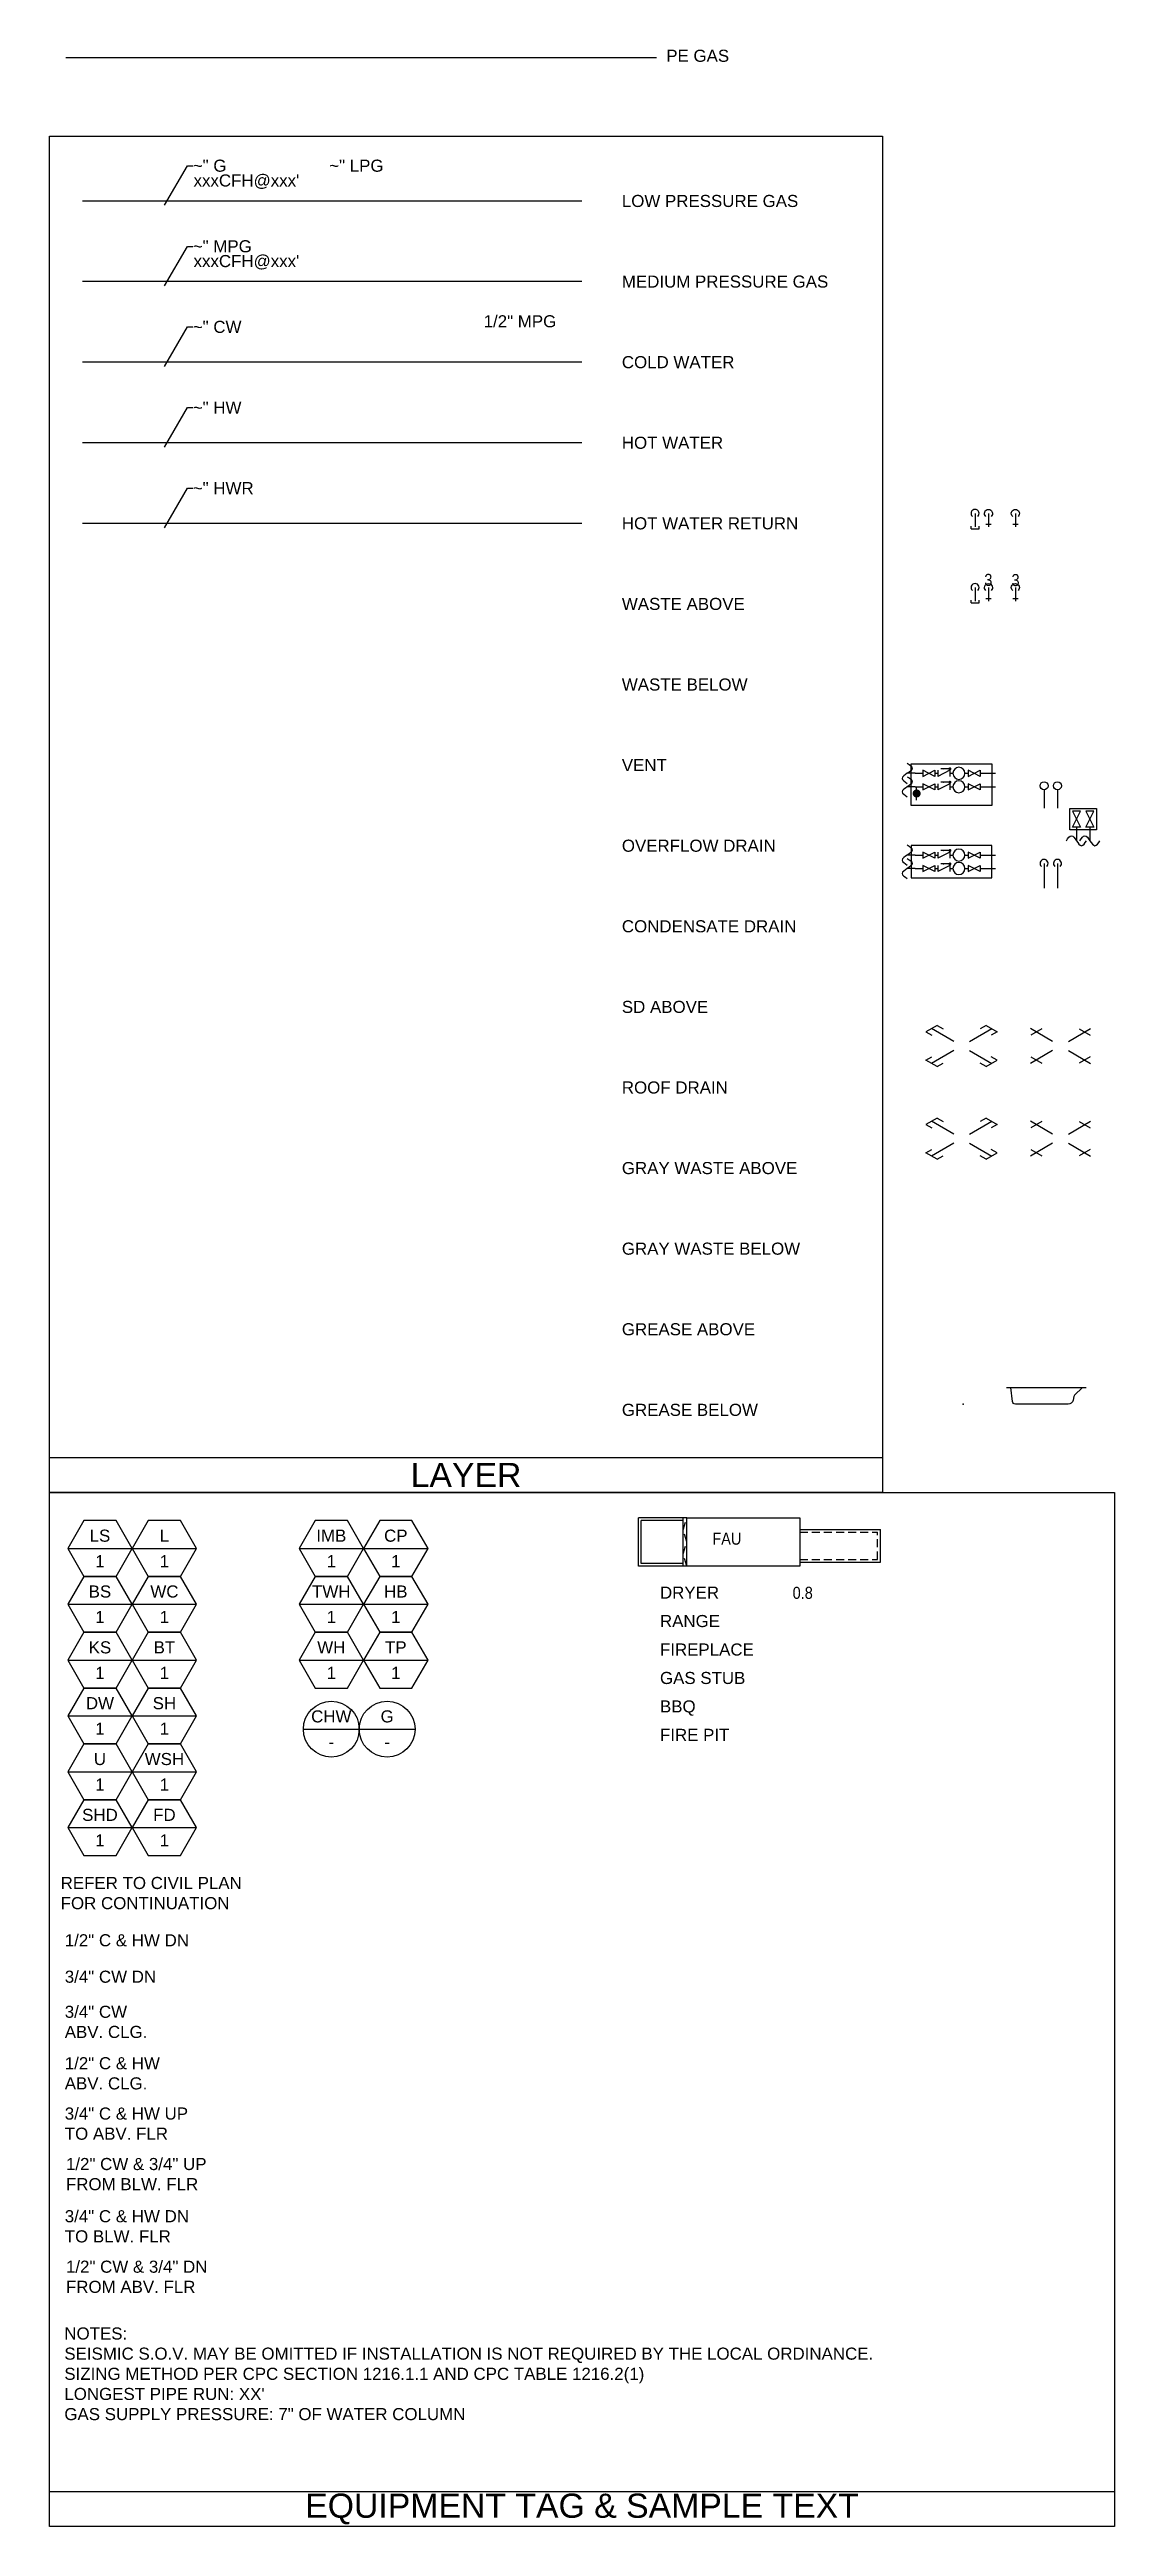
# Model space of a CAD drawing. Extents: x -1929 to 2514, y -3133 to 5867.
# Drawn here: x -1929 to -1533, y -98 to 824 of the extents above; entities that cross this region are included whole.
import ezdxf
from ezdxf.enums import TextEntityAlignment as Align

# ---------------------------------------------------------------- set-up
doc = ezdxf.new("R2010")
doc.units = 0
doc.header["$LTSCALE"] = 24
doc.header["$MEASUREMENT"] = 0
doc.linetypes.add('HIDDEN2', pattern=[0.1875, 0.125, -0.0625])
doc.layers.get('0').update_dxf_attribs({"color": 8})
doc.layers.add('cloud_cw', color=190, linetype='Continuous', plot=False)
doc.layers.add('GEC_VIEWPORT', color=7, linetype='Continuous', plot=False)
for name, color, linetype in [('GEC_BORDER', 2, 'Continuous'), ('PLUM-4TEXT', 2, 'Continuous'), ('PLUM-BLOCK', 13, 'Continuous'), ('PLUM-CW', 3, 'Cold_Water_Flow'), ('PLUM-DIM', 1, 'Continuous'), ('PLUM-DIM-CW-TEXT', 2, 'Continuous'), ('PLUM-DIM-GAS', 1, 'Continuous'), ('PLUM-DIM-GAS-TEXT', 2, 'Continuous'), ('PLUM-EQUIP', 5, 'Continuous'), ('PLUM-GAS_LP', 151, 'Gas_LP'), ('PLUM-GAS_MP', 151, 'Gas_MP'), ('PLUM-GAS_PE', 151, 'Gas_PE'), ('PLUM-HW', 2, 'Hot_Water_Flow'), ('PLUM-HW_RETURN', 7, 'Hot_Water_Return_Flow'), ('PLUM-WASTE_ABOVE', 4, 'Plum-Waste_Above')]:
    doc.layers.add(name, color=color, linetype=linetype)
doc.layers.get('0').freeze()
doc.layers.get('PLUM-WASTE_ABOVE').off()
doc.styles.add('A2', font='arial.ttf', dxfattribs={"height": 4.5})
doc.styles.add('ARC-TEXT', font='arial.ttf', dxfattribs={"width": 0.86, "height": 4.5})
doc.styles.get("Standard").update_dxf_attribs({"font": 'arial.ttf'})
doc.linetypes.add('Cold_Water_Flow', pattern='A,0.875,-0.125,0,-0.125,0.875,-0.125,["CW",Standard,S=0.1,R=0,X=-0.12585,Y=-0.05],-0.1,0.875,[1,GEC_FlowArrow.shx,S=0.0625,R=0,X=0,Y=0],0.5', length=3.6)
doc.linetypes.add('Gas_LP', pattern='A,3.2,-0.25,["G",Standard,S=0.1,R=0,X=-0.12585,Y=-0.05],-0.065', length=3.515)
doc.linetypes.add('Gas_MP', pattern='A,3,-0.25,["MPG",Standard,S=0.1,R=0,X=-0.125,Y=-0.05],-0.2665', length=3.5165)
doc.linetypes.add('Gas_PE', pattern='A,3,-0.25,["PE",Standard,S=0.1,R=0,X=-0.125,Y=-0.05],-0.2665', length=3.5165)
doc.linetypes.add('Hot_Water_Flow', pattern='A,0.8125,-0.125,0,-0.125,0,-0.125,0.875,-0.125,["HW",Standard,S=0.1,R=0,X=-0.12585,Y=-0.05],-0.1,0.875,[1,GEC_FlowArrow.shx,S=0.0625,R=0,X=0,Y=0],0.5', length=3.6625)
doc.linetypes.add('Hot_Water_Return_Flow', pattern='A,0.75,-0.125,0,-0.125,0,-0.125,0,-0.125,0.875,["HWR",Standard,S=0.1,R=0,X=-0.12585,Y=-0.05],0.875,[1,GEC_FlowArrow.shx,S=0.0625,R=0,X=0,Y=0],0.5', length=3.5)
doc.linetypes.add('Plum-Waste_Above', pattern='A,1,[1,GEC_FlowArrow.shx,S=0.09375,R=0,X=0,Y=0],1', length=2)
doc.dimstyles.new('Standard2', dxfattribs={"dimscale": 24, "dimtxt": 0.18, "dimasz": 0.25, "dimexe": 0.18, "dimexo": 0.0625, "dimgap": 0.09, "dimtad": 0, "dimtih": 1, "dimtoh": 1, "dimdec": 4, "dimzin": 0, "dimdsep": 46, "dimlunit": 4, "dimtxsty": 'Standard', "dimcen": 0.089844, "dimadec": 0, "dimazin": 0, "dimtfac": 1, "dimtdec": 4, "dimtofl": 0, "dimtmove": 0, "dimatfit": 3, "dimldrblk": 'loop', "dimfxl": 1, "dimfrac": 2, "dimtolj": 1, "dimtzin": 0, "dimarcsym": 0})

msp = doc.modelspace()

# ---------------------------------------------------------------- texts
at = {"layer": 'cloud_cw', "color": 151, "char_height": 4.5, "width": 88.8578, "attachment_point": 4, "style": 'A2'}
for insert in [(-1875.66, 775.24), (-1875.66, 745.24)]:
    msp.add_mtext("xxxCFH@xxx'", dxfattribs=dict(at, insert=insert))
at = {"layer": 'cloud_cw', "insert": (-1652.68, 252.19), "char_height": 4.5, "attachment_point": 1, "style": 'ARC-TEXT'}
msp.add_mtext_dynamic_manual_height_columns('0.8', width=10.5094, gutter_width=22.5, heights=[0], dxfattribs=at)
at = {"layer": 'PLUM-4TEXT', "char_height": 4.5, "attachment_point": 1}
for s, width, insert, style in [('PE GAS', 98.8866, (-1699.72, 824.36), 'A2'), ('LOW PRESSURE GAS', 98.8866, (-1716.25, 770.31), 'A2'), ('MEDIUM PRESSURE GAS', 98.8866, (-1716.25, 740.31), 'A2'), ('COLD WATER', 98.8866, (-1716.25, 710.31), 'A2'), ('HOT WATER', 98.8866, (-1716.25, 680.31), 'A2'), ('HOT WATER RETURN', 98.8866, (-1716.25, 650.31), 'A2'), ('WASTE ABOVE', 98.8866, (-1716.25, 620.31), 'A2'), ('WASTE BELOW', 98.8866, (-1716.25, 590.31), 'A2'), ('VENT', 98.8866, (-1716.25, 560.31), 'A2'), ('OVERFLOW DRAIN', 98.8866, (-1716.25, 530.31), 'A2'), ('CONDENSATE DRAIN', 98.8866, (-1716.25, 500.31), 'A2'), ('SD ABOVE', 98.8866, (-1716.25, 470.31), 'A2'), ('ROOF DRAIN', 98.8866, (-1716.25, 440.31), 'A2'), ('GRAY WASTE ABOVE', 98.8866, (-1716.25, 410.31), 'A2'), ('GRAY WASTE BELOW', 98.8866, (-1716.25, 380.31), 'A2'), ('GREASE ABOVE', 98.8866, (-1716.25, 350.31), 'A2'), ('GREASE BELOW', 98.8866, (-1716.25, 320.31), 'A2'), ('FAU', 6.1291, (-1682.56, 272.36), 'ARC-TEXT')]:
    msp.add_mtext_dynamic_manual_height_columns(s, width=width, gutter_width=22.5, heights=[0], dxfattribs=dict(at, insert=insert, style=style))
at = {"layer": 'PLUM-BLOCK', "color": 2, "char_height": 9, "attachment_point": 5, "style": 'A2'}
for s, insert, width in [('LAYER', (-1774.25, 293.82), 310.0462), ('EQUIPMENT TAG & SAMPLE TEXT', (-1731.08, -91.1), 396.3759)]:
    msp.add_mtext(s, dxfattribs=dict(at, insert=insert, width=width))
at = {"layer": 'PLUM-DIM-CW-TEXT', "char_height": 4.5, "width": 88.8578, "attachment_point": 4, "style": 'A2'}
for s, insert in [('~" CW', (-1875.95, 721.16)), ('~" HW', (-1875.95, 691.16)), ('~" HWR', (-1875.95, 661.16)), ('REFER TO CIVIL PLAN \\PFOR CONTINUATION', (-1925.13, 138.15)), ('1/2" C & HW DN', (-1923.6, 120.58)), ('3/4" CW DN', (-1923.6, 107.02)), ('3/4" CW\\PABV. CLG.', (-1923.6, 90.21)), ('1/2" C & HW\\PABV. CLG.', (-1923.6, 71.06)), ('3/4" C & HW UP\\PTO ABV. FLR', (-1923.6, 52.33)), ('1/2" CW & 3/4" UP\\PFROM BLW. FLR', (-1923.16, 33.54)), ('3/4" C & HW DN\\PTO BLW. FLR', (-1923.6, 14.11)), ('1/2" CW & 3/4" DN\\PFROM ABV. FLR', (-1923.16, -4.68))]:
    msp.add_mtext(s, dxfattribs=dict(at, insert=insert))
at = {"layer": 'PLUM-DIM-GAS-TEXT', "char_height": 4.5, "style": 'A2'}
for s, insert, width, attachment_point in [('~" G', (-1875.95, 781.16), 88.8578, 4), ('~" LPG', (-1825.18, 781.16), 88.8578, 4), ('~" MPG', (-1875.95, 751.16), 88.8578, 4), ('1/2" MPG', (-1767.7, 723.24), 40, 4), ('DRYER', (-1702.06, 252.28), 52.4717, 1), ('RANGE', (-1702.06, 241.69), 52.4717, 1), ('FIREPLACE', (-1702.06, 231.09), 52.4717, 1), ('GAS STUB', (-1702.06, 220.5), 52.4717, 1), ('BBQ', (-1702.06, 209.91), 52.4717, 1), ('FIRE PIT', (-1702.06, 199.32), 52.4717, 1), ('NOTES:\\PSEISMIC S.O.V. MAY BE OMITTED IF INSTALLATION IS NOT REQUIRED BY THE LOCAL ORDINANCE.\\PSIZING METHOD PER CPC SECTION 1216.1.1 AND CPC TABLE 1216.2(1)\\PLONGEST PIPE RUN: XX\'\\PGAS SUPPLY PRESSURE: 7" OF WATER COLUMN', (-1923.76, -40.8), 400.4561, 4)]:
    msp.add_mtext(s, dxfattribs=dict(at, insert=insert, width=width, attachment_point=attachment_point))

# ---------------------------------------------------------------- blocks, each defined once
blk = doc.blocks.new('loop')
at = {"color": 0}
blk.add_lwpolyline([(-1, 0), (0, 0, -1)], format="xyb", dxfattribs=at)
blk.add_arc((-0.4, 0.15), 0.422, 182.4039, 339.5888, dxfattribs=at)
blk = doc.blocks.new('*U77')
at = {"linetype": 'Continuous'}
blk.add_arc((0, 0), 1.5, 131.81031, 48.18969, dxfattribs=at)
blk = doc.blocks.new('*U66')
at = {"linetype": 'Continuous'}
for p, q in [((-1, 4), (1, 4)), ((0, 0), (0, 5))]:
    blk.add_line(p, q, dxfattribs=at)
blk = doc.blocks.new('*U28')
at = {"linetype": 'Continuous'}
blk.add_arc((0, 0), 1.5, 41.81031, 318.18969, dxfattribs=at)
blk = doc.blocks.new('*U21')
at = {"linetype": 'Continuous'}
for p, q in [((0, 0), (5, 0)), ((5.67, 1.5), (4.67, 1.5)), ((5.67, -1.5), (5.67, 1.5)), ((5.67, -1.5), (4.67, -1.5))]:
    blk.add_line(p, q, dxfattribs=at)
blk = doc.blocks.new('*U91')
at = {"layer": 'PLUM-CW', "xscale": -1, "rotation": 180}
for name in ['*U77', '*U66']:
    blk.add_blockref(name, (5, 0), dxfattribs=at)
at = {"layer": 'PLUM-GAS_LP', "rotation": 269.9999999999999}
for name in ['*U28', '*U21']:
    blk.add_blockref(name, (-10, 0), dxfattribs=at)
at = {"layer": 'PLUM-HW', "xscale": -1, "rotation": 180}
for name in ['*U77', '*U66']:
    blk.add_blockref(name, (-5, 0), dxfattribs=at)
at = {"layer": 'cloud_cw', "color": 2, "insert": (-6.54, 5.11), "char_height": 4.5, "attachment_point": 1, "style": 'ARC-TEXT'}
blk.add_mtext_dynamic_manual_height_columns('3', width=10.5094, gutter_width=22.5, heights=[0], dxfattribs=at)
at = {"layer": 'cloud_cw', "color": 3, "insert": (3.57, 5.05), "char_height": 4.5, "attachment_point": 1, "style": 'ARC-TEXT'}
blk.add_mtext_dynamic_manual_height_columns('3', width=10.5094, gutter_width=22.5, heights=[0], dxfattribs=at)
blk = doc.blocks.new('*U90')
at = {"layer": 'PLUM-CW', "xscale": -1, "rotation": 180}
for name in ['*U77', '*U66']:
    blk.add_blockref(name, (5, 0), dxfattribs=at)
at = {"layer": 'PLUM-GAS_LP'}
for name, rotation in [('*U28', 270), ('*U21', 269.9999999999999)]:
    blk.add_blockref(name, (-10, 0), dxfattribs=dict(at, rotation=rotation))
at = {"layer": 'PLUM-HW', "xscale": -1, "rotation": 180}
for name in ['*U77', '*U66']:
    blk.add_blockref(name, (-5, 0), dxfattribs=at)
blk = doc.blocks.new('*U68')
at = {"linetype": 'Continuous'}
blk.add_circle((0, 0), 1.5, dxfattribs=at)
blk = doc.blocks.new('*U100')
at = {"layer": 'PLUM-CW'}
blk.add_lwpolyline([(5, -1.5), (5, -8.27)], dxfattribs=at)
at = {"layer": 'PLUM-HW'}
blk.add_lwpolyline([(0, -1.5), (0, -8.27)], dxfattribs=at)
at = {"layer": 'PLUM-CW'}
blk.add_blockref('*U68', (5, 0), dxfattribs=at)
at = {"layer": 'PLUM-HW'}
blk.add_blockref('*U68', (0, 0), dxfattribs=at)
blk = doc.blocks.new('*U94')
at = {"linetype": 'Continuous'}
blk.add_spline([(3.75, 0), (1.87, -1.88), (0, 0), (-1.88, 1.87), (-3.75, 0)], degree=3, dxfattribs=at)
blk = doc.blocks.new('PLBG_Water Submeter')
for p, q in [((3.75, 0), (0, 0)), ((11.25, 0), (9.75, 0)), ((18.75, 0), (17.25, 0)), ((26.25, 0), (24.75, 0)), ((36, 0), (32.25, 0))]:
    blk.add_line(p, q)
at = {"linetype": 'ByBlock'}
for p, q in [((9.75, -1.5), (3.75, 1.5)), ((3.75, -1.5), (9.75, 1.5)), ((3.75, 1.5), (3.75, -1.5)), ((9.75, 1.5), (9.75, -1.5)), ((18.75, 2.25), (23.25, 2.25)), ((18.75, 1.5), (24.75, -1.5)), ((18.75, 1.5), (18.75, -1.5)), ((24.75, 1.5), (24.75, -1.5)), ((32.25, -1.5), (26.25, 1.5)), ((26.25, -1.5), (32.25, 1.5)), ((26.25, 1.5), (26.25, -1.5)), ((32.25, 1.5), (32.25, -1.5))]:
    blk.add_line(p, q, dxfattribs=at)
at = {"linetype": 'ByBlock', "const_width": 0.75}
blk.add_lwpolyline([(18.375, 2.25, 1), (19.125, 2.25, 1)], format="xyb", close=True, dxfattribs=at)
at = {"color": 5}
blk.add_circle((14.25, 0), 3, dxfattribs=at)
at = {"linetype": 'ByBlock'}
blk.add_solid([(23.25, 2.25), (21.75, 2.625), (21.75, 1.875)], dxfattribs=at)
blk = doc.blocks.new('*U102')
at = {"layer": 'PLUM-CW'}
for points in [[(-19.83, 14), (-22.83, 14)], [(7.07, 14), (10.07, 14)]]:
    blk.add_lwpolyline(points, dxfattribs=at)
at = {"layer": 'PLUM-CW', "color": 1}
blk.add_lwpolyline([(8.62, 17.5), (8.62, 2), (-21.38, 2), (-21.38, 17.5)], close=True, dxfattribs=at)
at = {"layer": 'PLUM-HW'}
for points in [[(-19.83, 9), (-22.83, 9)], [(7.07, 9), (10.07, 9)]]:
    blk.add_lwpolyline(points, dxfattribs=at)
at = {"layer": 'PLUM-HW_RETURN'}
blk.add_line((-19.33, 4), (-19.33, 9), dxfattribs=at)
at = {"layer": 'PLUM-HW_RETURN', "const_width": 1.5}
blk.add_lwpolyline([(-18.58, 6.5, 1), (-20.08, 6.5, 1)], format="xyb", close=True, dxfattribs=at)
at = {"layer": 'PLUM-CW', "rotation": 90.00000000000024}
blk.add_blockref('*U94', (-22.83, 14), dxfattribs=at)
at = {"layer": 'PLUM-CW', "xscale": -0.7472278021682934, "yscale": 0.7472278021682934, "zscale": 0.7472278021682934}
blk.add_blockref('PLBG_Water Submeter', (7.07, 14), dxfattribs=at)
at = {"layer": 'PLUM-HW', "rotation": 90.00000000000024}
blk.add_blockref('*U94', (-22.83, 9), dxfattribs=at)
at = {"layer": 'PLUM-HW', "xscale": -0.7472278021682934, "yscale": 0.7472278021682934, "zscale": 0.7472278021682934}
blk.add_blockref('PLBG_Water Submeter', (7.07, 9), dxfattribs=at)
blk = doc.blocks.new('*U69')
at = {"linetype": 'Continuous'}
blk.add_arc((0, 0), 1.5, 311.81031, 228.18969, dxfattribs=at)
blk = doc.blocks.new('*U101')
at = {"layer": 'PLUM-CW'}
blk.add_lwpolyline([(5, 0), (5, -9.19)], dxfattribs=at)
at = {"layer": 'PLUM-HW'}
blk.add_lwpolyline([(0, 0), (0, -9.19)], dxfattribs=at)
at = {"layer": 'PLUM-CW'}
blk.add_blockref('*U69', (5, 0), dxfattribs=at)
at = {"layer": 'PLUM-HW'}
blk.add_blockref('*U69', (0, 0), dxfattribs=at)
blk = doc.blocks.new('*U114')
for p, q in [((0, 0), (8.26, 4.77)), ((3.98, 4.69), (8.12, 2.3))]:
    blk.add_line(p, q)
blk = doc.blocks.new('*U113')
for p, q in [((0, 0), (-8.26, -4.77)), ((-8.12, -2.3), (-3.98, -4.69))]:
    blk.add_line(p, q)
blk = doc.blocks.new('*U112')
for p, q in [((0, 0), (8.26, -4.77)), ((8.12, -2.3), (3.98, -4.69))]:
    blk.add_line(p, q)
blk = doc.blocks.new('*U111')
for p, q in [((0, 0), (-8.26, 4.77)), ((-3.98, 4.69), (-8.12, 2.3))]:
    blk.add_line(p, q)
blk = doc.blocks.new('*U232')
at = {"layer": 'GEC_VIEWPORT'}
blk.add_point((0, 0), dxfattribs=at)
at = {"layer": 'PLUM-EQUIP'}
blk.add_line((16.18, 6.17), (45.82, 6.17), dxfattribs=at)
blk.add_lwpolyline([(44.43, 6.17), (41.4, 3.35, 0.119381), (41.19, 2.89), (40.91, 1.46, -0.366418), (39.04, 0), (19.43, 0, -0.3866), (18.34, 0.99), (17.74, 6.17)], format="xyb", dxfattribs=at)
blk = doc.blocks.new('Tag-Equipment')
at = {"color": 0}
blk.add_line((-12, 0), (12, 0), dxfattribs=at)
blk.add_lwpolyline([(-12, 0), (-6, -10.39), (6, -10.39), (12, 0), (6, 10.39), (-6, 10.39)], close=True, dxfattribs=at)
at = {"color": 0, "style": 'A2'}
for tag, p in [('TAG', (0, 4.75)), ('#', (0, -4.75))]:
    blk.add_attdef(tag, text='', height=4.5, dxfattribs=at).set_placement(p, align=Align.MIDDLE_CENTER)
blk = doc.blocks.new('Tag-Riser')
at = {"color": 0, "linetype": 'ByBlock'}
blk.add_line((-10.39, 0), (10.39, 0), dxfattribs=at)
blk.add_circle((0, 0), 10.39, dxfattribs=at)
at = {"color": 0, "style": 'A2'}
for tag, p in [('TAG', (0, 4.75)), ('#', (0, -4.75))]:
    blk.add_attdef(tag, text='', height=4.5, dxfattribs=at).set_placement(p, align=Align.MIDDLE_CENTER)
blk = doc.blocks.new('*U103')
at = {"layer": 'PLUM-CW'}
for points in [[(-19.83, 14), (-22.83, 14)], [(7.07, 14), (10.07, 14)]]:
    blk.add_lwpolyline(points, dxfattribs=at)
at = {"layer": 'PLUM-CW', "color": 1}
blk.add_lwpolyline([(8.62, 5.5), (8.62, 17.5), (-21.38, 17.5), (-21.38, 5.5)], close=True, dxfattribs=at)
at = {"layer": 'PLUM-HW'}
for points in [[(-19.83, 9), (-22.83, 9)], [(7.07, 9), (10.07, 9)]]:
    blk.add_lwpolyline(points, dxfattribs=at)
at = {"layer": 'PLUM-CW', "rotation": 90.00000000000024}
blk.add_blockref('*U94', (-22.83, 14), dxfattribs=at)
at = {"layer": 'PLUM-CW', "xscale": -0.7472278021682934, "yscale": 0.7472278021682934, "zscale": 0.7472278021682934}
blk.add_blockref('PLBG_Water Submeter', (7.07, 14), dxfattribs=at)
at = {"layer": 'PLUM-HW', "rotation": 90.00000000000024}
blk.add_blockref('*U94', (-22.83, 9), dxfattribs=at)
at = {"layer": 'PLUM-HW', "xscale": -0.7472278021682934, "yscale": 0.7472278021682934, "zscale": 0.7472278021682934}
blk.add_blockref('PLBG_Water Submeter', (7.07, 9), dxfattribs=at)
blk = doc.blocks.new('*U158')
for p, q in [((-6.19, 5.96), (-10.32, 3.57)), ((0, 0), (-8.26, 4.77))]:
    blk.add_line(p, q)
for points in [[(-10.32, 3.57), (-8.12, 2.3)], [(-6.19, 5.96), (-3.98, 4.69)]]:
    blk.add_lwpolyline(points)
blk = doc.blocks.new('*U160')
for p, q in [((0, 0), (8.26, 4.77)), ((6.19, 5.96), (10.32, 3.57))]:
    blk.add_line(p, q)
for points in [[(6.19, 5.96), (3.98, 4.69)], [(10.32, 3.57), (8.12, 2.3)]]:
    blk.add_lwpolyline(points)
blk = doc.blocks.new('*U159')
for p, q in [((0, 0), (8.26, -4.77)), ((6.19, -5.96), (10.32, -3.57))]:
    blk.add_line(p, q)
for points in [[(6.19, -5.96), (3.98, -4.69)], [(10.32, -3.57), (8.12, -2.3)]]:
    blk.add_lwpolyline(points)
blk = doc.blocks.new('*U161')
for p, q in [((0, 0), (-8.26, -4.77)), ((-6.19, -5.96), (-10.32, -3.57))]:
    blk.add_line(p, q)
for points in [[(-10.32, -3.57), (-8.12, -2.3)], [(-6.19, -5.96), (-3.98, -4.69)]]:
    blk.add_lwpolyline(points)
blk = doc.blocks.new('*U220')
at = {"linetype": 'ByBlock'}
for p, q in [((-3, -1.5), (-3, 1.5)), ((-3, 1.5), (3, -1.5)), ((3, 1.5), (-3, -1.5)), ((3, -1.5), (3, 1.5))]:
    blk.add_line(p, q, dxfattribs=at)
blk = doc.blocks.new('*U221')
at = {"linetype": 'ByBlock'}
for p, q in [((-3, -1.5), (-3, 1.5)), ((-3, 1.5), (3, -1.5)), ((3, 1.5), (-3, -1.5)), ((3, -1.5), (3, 1.5))]:
    blk.add_line(p, q, dxfattribs=at)
blk = doc.blocks.new('*U74')
at = {"linetype": 'Continuous'}
blk.add_spline([(0, 3.75), (1.87, 1.87), (0, 0), (-1.88, -1.88), (0, -3.75)], degree=3, dxfattribs=at)
blk = doc.blocks.new('*U219')
at = {"layer": 'PLUM-CW', "color": 1}
blk.add_lwpolyline([(5, -4), (-5, -4), (-5, 4), (5, 4)], close=True, dxfattribs=at)
at = {"layer": 'PLUM-CW'}
blk.add_lwpolyline([(2.5, -3), (2.5, -8)], dxfattribs=at)
at = {"layer": 'PLUM-HW'}
blk.add_lwpolyline([(-2.5, -3), (-2.5, -8)], dxfattribs=at)
at = {"layer": 'PLUM-CW', "xscale": -1, "rotation": 90.00000000000384}
blk.add_blockref('*U220', (2.5, 0), dxfattribs=at)
at = {"layer": 'PLUM-CW', "rotation": 90.00000000000388}
blk.add_blockref('*U74', (2.5, -8), dxfattribs=at)
at = {"layer": 'PLUM-HW', "xscale": -1, "rotation": 90.00000000000384}
blk.add_blockref('*U221', (-2.5, 0), dxfattribs=at)
at = {"layer": 'PLUM-HW', "rotation": 90.00000000000388}
blk.add_blockref('*U74', (-2.5, -8), dxfattribs=at)
blk = doc.blocks.new('GE_FAU')
for p, q in [((0, 0), (18, 0)), ((0, -18), (0, 0)), ((18, -18), (18, 0)), ((1, -16.56), (1, -1)), ((1, -1), (17, -1)), ((17, -16.56), (17, -1)), ((0, -16.56), (18, -16.56)), ((1.46, -60), (1.46, -90)), ((13.55, -60), (13.55, -90)), ((1.46, -90), (13.55, -90))]:
    blk.add_line(p, q)
at = {"linetype": 'HIDDEN2'}
for p, q in [((0, -18), (4.5, -16.56)), ((4.5, -16.56), (9, -18)), ((9, -18), (13.5, -16.56)), ((13.5, -16.56), (18, -18)), ((2.46, -60), (2.46, -89)), ((12.55, -60), (12.55, -89)), ((2.46, -89), (12.55, -89))]:
    blk.add_line(p, q, dxfattribs=at)
blk.add_lwpolyline([(0, -60), (0, -18), (18, -18), (18, -60)], close=True)

# ---------------------------------------------------------------- linework, layer by layer
at = {"layer": 'PLUM-BLOCK'}
for points in [[(-1929.27, 792.24), (-1619.22, 792.24), (-1619.22, 287.32), (-1929.27, 287.32)], [(-1929.27, 287.32), (-1532.89, 287.32), (-1532.89, -97.6), (-1929.27, -97.6)]]:
    msp.add_lwpolyline(points, close=True, dxfattribs=at)
for points in [[(-1929.27, 300.31), (-1619.22, 300.31)], [(-1929.27, -84.61), (-1532.89, -84.61)]]:
    msp.add_lwpolyline(points, dxfattribs=at)
at = {"layer": 'PLUM-CW'}
msp.add_lwpolyline([(-1917.06, 708.17), (-1731.13, 708.17)], dxfattribs=at)
at = {"layer": 'PLUM-GAS_LP'}
msp.add_lwpolyline([(-1917.06, 768.17), (-1731.13, 768.17)], dxfattribs=at)
at = {"layer": 'PLUM-GAS_MP'}
msp.add_lwpolyline([(-1917.06, 738.17), (-1731.13, 738.17)], dxfattribs=at)
at = {"layer": 'PLUM-GAS_PE'}
msp.add_lwpolyline([(-1923.26, 821.45), (-1703.34, 821.45)], dxfattribs=at)
at = {"layer": 'PLUM-HW'}
msp.add_lwpolyline([(-1917.06, 678.17), (-1731.13, 678.17)], dxfattribs=at)
at = {"layer": 'PLUM-HW_RETURN'}
msp.add_lwpolyline([(-1917.06, 648.17), (-1731.13, 648.17)], dxfattribs=at)

# ---------------------------------------------------------------- block references
at = {"layer": 'GEC_BORDER'}
msp.add_blockref('*U219', (-1544.54, 537.92), dxfattribs=at)
at = {"layer": 'PLUM-4TEXT', "linetype": 'ByBlock'}
for p, values in [((-1910.51, 266.47), {'TAG': 'LS', '#': '1'}), ((-1886.51, 266.47), {'TAG': 'L', '#': '1'}), ((-1910.51, 245.69), {'TAG': 'BS', '#': '1'}), ((-1886.51, 245.69), {'TAG': 'WC', '#': '1'}), ((-1910.51, 224.9), {'TAG': 'KS', '#': '1'}), ((-1886.51, 224.9), {'TAG': 'BT', '#': '1'}), ((-1910.51, 204.12), {'TAG': 'DW', '#': '1'}), ((-1886.51, 204.12), {'TAG': 'SH', '#': '1'}), ((-1910.51, 183.33), {'TAG': 'U', '#': '1'}), ((-1886.51, 183.33), {'TAG': 'WSH', '#': '1'}), ((-1910.51, 162.55), {'TAG': 'SHD', '#': '1'}), ((-1886.51, 162.55), {'TAG': 'FD', '#': '1'})]:
    msp.add_blockref('Tag-Equipment', p, dxfattribs=at).add_auto_attribs(values)
at = {"layer": 'PLUM-CW'}
for name, p in [('*U90', (-1574.78, 651.73)), ('*U91', (-1574.78, 624.14)), ('*U102', (-1587.19, 541)), ('*U100', (-1559.1, 550.36)), ('*U103', (-1587.19, 510.58)), ('*U101', (-1559.1, 521.43)), ('*U158', (-1592.73, 455.2)), ('*U160', (-1586.85, 455.2)), ('*U161', (-1592.73, 451.81)), ('*U159', (-1586.85, 451.81)), ('*U111', (-1555.94, 455.2)), ('*U113', (-1555.94, 451.81)), ('*U114', (-1550.06, 455.2)), ('*U112', (-1550.06, 451.81))]:
    msp.add_blockref(name, p, dxfattribs=at)
at = {"layer": 'PLUM-DIM-CW-TEXT', "linetype": 'ByBlock'}
for name, p, values in [('Tag-Equipment', (-1824.39, 266.47), {'TAG': 'IMB', '#': '1'}), ('Tag-Equipment', (-1800.39, 266.47), {'TAG': 'CP', '#': '1'}), ('Tag-Equipment', (-1824.39, 245.69), {'TAG': 'TWH', '#': '1'}), ('Tag-Equipment', (-1800.39, 245.69), {'TAG': 'HB', '#': '1'}), ('Tag-Equipment', (-1824.39, 224.9), {'TAG': 'WH', '#': '1'}), ('Tag-Equipment', (-1800.39, 224.9), {'TAG': 'TP', '#': '1'}), ('Tag-Riser', (-1824.39, 199.2), {'TAG': 'CHW', '#': '-'}), ('Tag-Riser', (-1803.61, 199.2), {'TAG': 'G', '#': '-'})]:
    msp.add_blockref(name, p, dxfattribs=at).add_auto_attribs(values)
at = {"layer": 'PLUM-EQUIP', "rotation": 89.99999999999997}
msp.add_blockref('GE_FAU', (-1710.03, 259.92), dxfattribs=at)
at = {"layer": 'PLUM-HW'}
for name, p in [('*U158', (-1592.73, 420.69)), ('*U160', (-1586.85, 420.69)), ('*U111', (-1555.94, 420.69)), ('*U114', (-1550.06, 420.69)), ('*U161', (-1592.73, 417.29)), ('*U159', (-1586.85, 417.29)), ('*U113', (-1555.94, 417.29)), ('*U112', (-1550.06, 417.29))]:
    msp.add_blockref(name, p, dxfattribs=at)
at = {"layer": 'PLUM-WASTE_ABOVE'}
msp.add_blockref('*U232', (-1589.2, 320.16), dxfattribs=at)

msp.set_redraw_order([(e.dxf.handle, doc.entitydb.next_handle()) for e in msp.query("TEXT MTEXT ATTDEF DIMENSION ARC_DIMENSION")])  # texts and dimensions are drawn at this point

# ---------------------------------------------------------------- leaders
at = {"layer": 'PLUM-DIM'}
for points in [[(-1886.45, 706.44), (-1877.95, 721.16), (-1875.95, 721.16)], [(-1886.45, 676.44), (-1877.95, 691.16), (-1875.95, 691.16)], [(-1886.45, 646.44), (-1877.95, 661.16), (-1875.95, 661.16)]]:
    msp.add_leader(points, dimstyle='Standard2', dxfattribs=at)
at = {"layer": 'PLUM-DIM-GAS'}
for points in [[(-1886.45, 766.44), (-1877.95, 781.16), (-1875.95, 781.16)], [(-1886.45, 736.44), (-1877.95, 751.16), (-1875.95, 751.16)]]:
    msp.add_leader(points, dimstyle='Standard2', dxfattribs=at)

doc.saveas('drawing.dxf')
